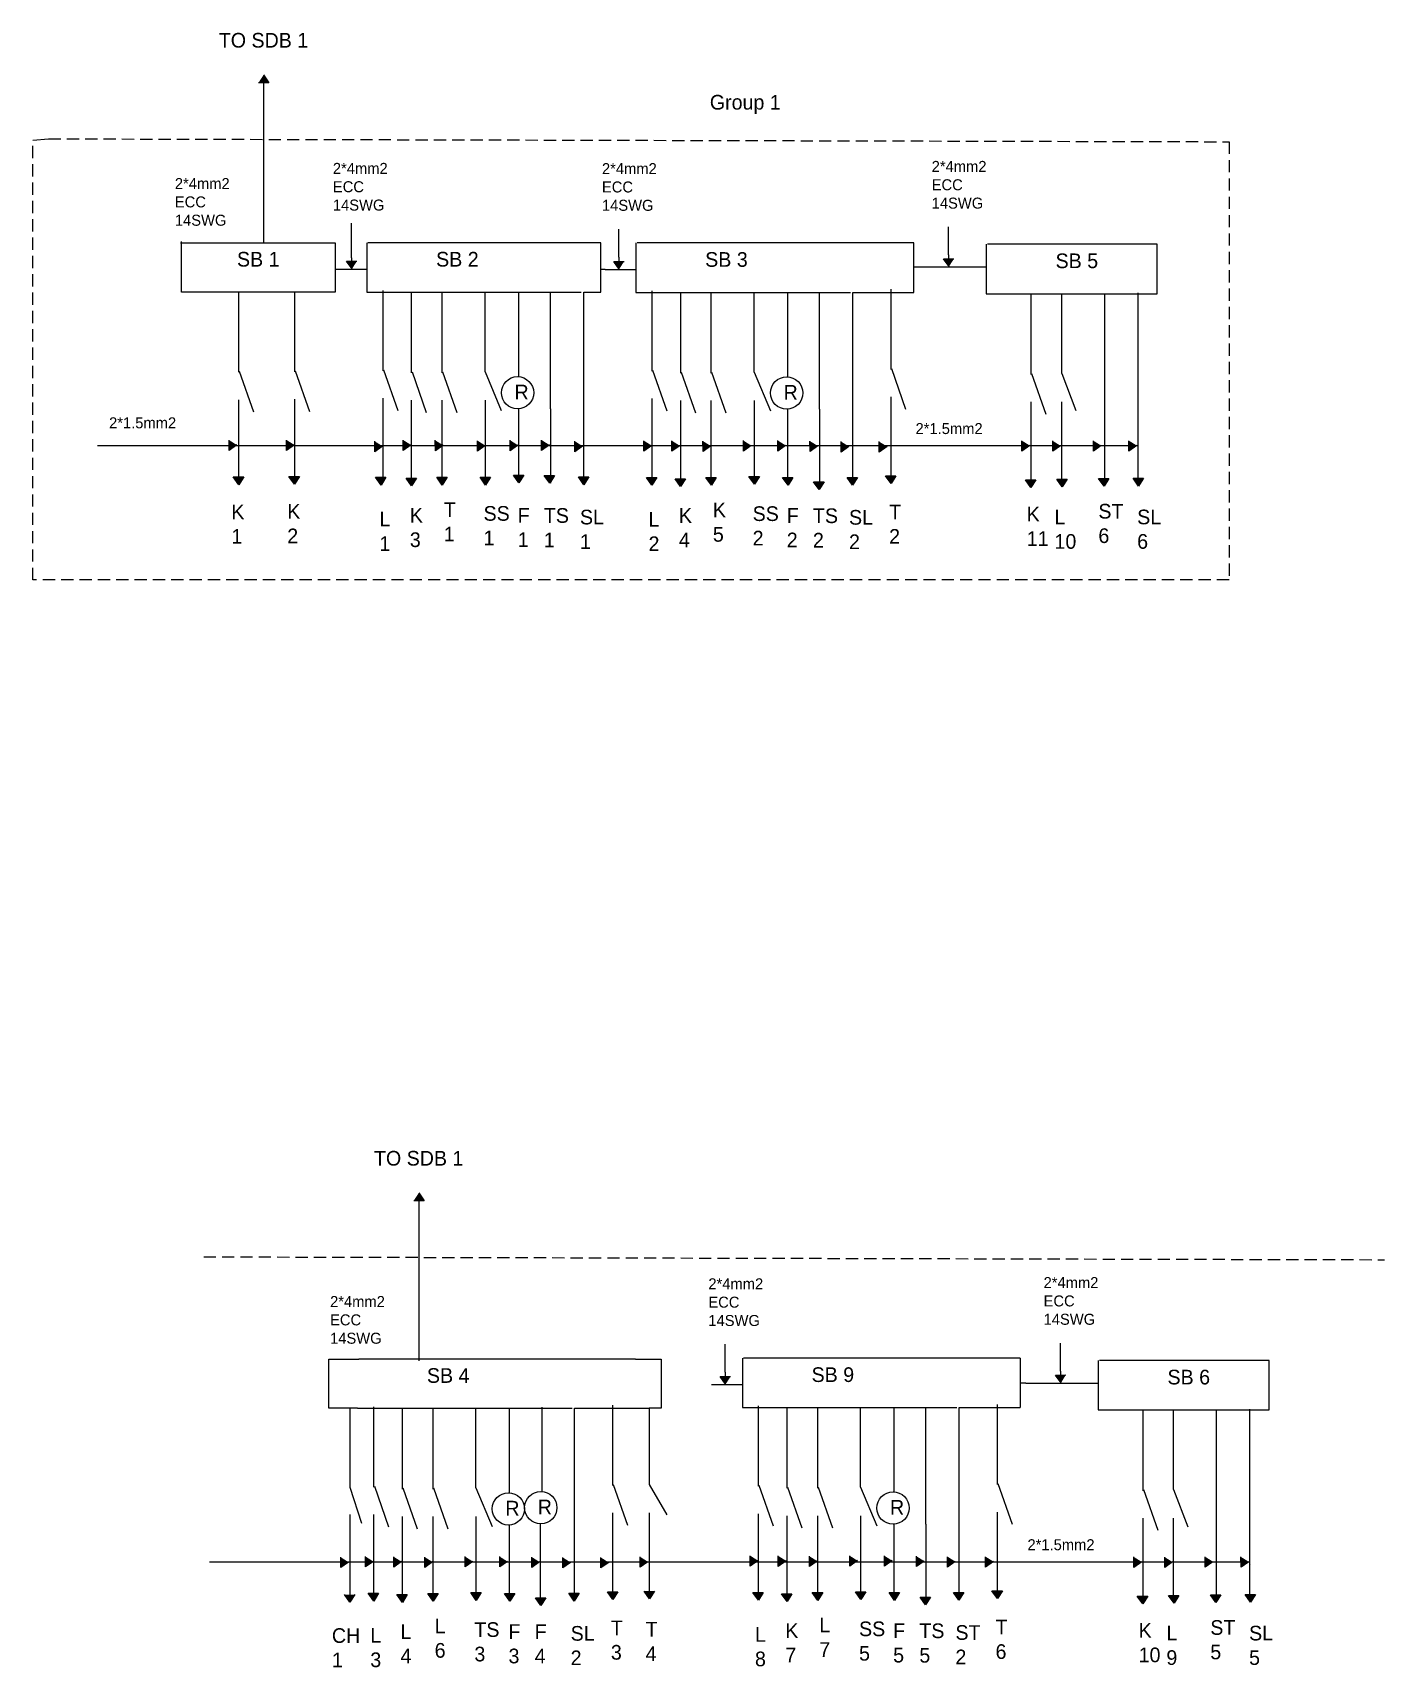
# Model space of a CAD drawing. Header units: inches. Extents: x 16 to 126, y 400 to 533.
import ezdxf

# ---------------------------------------------------------------- set-up
doc = ezdxf.new("R2010")
doc.units = ezdxf.units.IN
doc.header["$MEASUREMENT"] = 0
doc.linetypes.add('ACAD_ISO02W100', pattern=[15, 12, -3])
doc.linetypes.add('DASHEDX2', pattern=[1.5, 1, -0.5])

msp = doc.modelspace()

# ---------------------------------------------------------------- texts
at = {"attachment_point": 1}
for s, insert, char_height, width in [('TO SDB 1', (30.76, 533.48), 1.2, 10.1519), ('Group 1', (70.91, 528.41), 1.2, 10.1519), ('2*4mm2\\PECC\\P14SWG', (40.09, 522.85), 0.9, 31.096), ('2*4mm2\\PECC\\P14SWG', (62.09, 522.83), 0.9, 31.096), ('2*4mm2\\PECC\\P14SWG', (89.05, 523.01), 0.9, 31.096), ('2*4mm2\\PECC\\P14SWG', (27.17, 521.61), 0.9, 31.096), ('SB 1', (32.25, 515.57), 1.2, 5.115), ('SB 2', (48.53, 515.57), 1.2, 5.115), ('SB 3', (70.53, 515.55), 1.2, 5.115), ('SB 5', (99.18, 515.44), 1.2, 5.115), ('R', (54.94, 504.71), 1.2, 9.9919), ('R', (76.94, 504.69), 1.2, 9.9919), ('2*1.5mm2', (21.79, 502.04), 0.9, 8.3748), ('2*1.5mm2', (87.73, 501.57), 0.9, 8.3748), ('K\\P1', (31.79, 494.9), 1.2, 2.3613), ('K\\P2', (36.36, 494.94), 1.2, 2.3613), ('T\\P1', (49.16, 495.09), 1.2, 2.3613), ('SS\\P1', (52.41, 494.78), 1.2, 2.3613), ('K\\P5', (71.16, 495.07), 1.2, 2.3613), ('SS\\P2', (74.41, 494.76), 1.2, 2.3613), ('T\\P2', (85.57, 494.9), 1.2, 2.3613), ('K\\P11', (96.82, 494.72), 1.2, 2.3613), ('ST\\P6', (102.68, 494.96), 1.2, 2.3613), ('L\\P1', (43.9, 494.32), 1.2, 2.3613), ('K\\P3', (46.38, 494.63), 1.2, 2.3613), ('F\\P1', (55.2, 494.63), 1.2, 2.3613), ('TS\\P1', (57.34, 494.61), 1.2, 2.3613), ('SL\\P1', (60.29, 494.48), 1.2, 2.3613), ('L\\P2', (65.9, 494.3), 1.2, 2.3613), ('K\\P4', (68.38, 494.61), 1.2, 2.3613), ('F\\P2', (77.2, 494.61), 1.2, 2.3613), ('TS\\P2', (79.34, 494.59), 1.2, 2.3613), ('SL\\P2', (82.29, 494.46), 1.2, 2.3613), ('L\\P10', (99.09, 494.49), 1.2, 2.3613), ('SL\\P6', (105.85, 494.49), 1.2, 2.3613), ('TO SDB 1', (43.45, 442.04), 1.2, 10.1519), ('2*4mm2\\PECC\\P14SWG', (70.79, 431.62), 0.9, 31.096), ('2*4mm2\\PECC\\P14SWG', (98.2, 431.72), 0.9, 31.096), ('2*4mm2\\PECC\\P14SWG', (39.86, 430.17), 0.9, 31.096), ('SB 4', (47.78, 424.27), 1.2, 5.115), ('SB 9', (79.23, 424.34), 1.2, 5.115), ('SB 6', (108.33, 424.14), 1.2, 5.115), ('R', (54.19, 413.42), 1.2, 9.9919), ('R', (56.84, 413.52), 1.2, 9.9919), ('R', (85.64, 413.49), 1.2, 9.9919), ('2*1.5mm2', (96.88, 410.28), 0.9, 8.3748), ('L\\P6', (48.41, 403.79), 1.2, 2.3613), ('L\\P7', (79.86, 403.86), 1.2, 2.3613), ('CH\\P1', (40.01, 403), 1.2, 2.3613), ('L\\P3', (43.15, 403.02), 1.2, 2.3613), ('L\\P4', (45.62, 403.33), 1.2, 2.3613), ('TS\\P3', (51.66, 403.49), 1.2, 2.3613), ('F\\P3', (54.45, 403.33), 1.2, 2.3613), ('F\\P4', (56.59, 403.32), 1.2, 2.3613), ('SL\\P2', (59.53, 403.18), 1.2, 2.3613), ('T\\P3', (62.82, 403.63), 1.2, 2.3613), ('T\\P4', (65.66, 403.52), 1.2, 2.3613), ('L\\P8', (74.6, 403.09), 1.2, 2.3613), ('K\\P7', (77.08, 403.4), 1.2, 2.3613), ('SS\\P5', (83.11, 403.55), 1.2, 2.3613), ('F\\P5', (85.9, 403.4), 1.2, 2.3613), ('TS\\P5', (88.04, 403.39), 1.2, 2.3613), ('ST\\P2', (90.99, 403.25), 1.2, 2.3613), ('T\\P6', (94.27, 403.69), 1.2, 2.3613), ('K\\P10', (105.97, 403.42), 1.2, 2.3613), ('L\\P9', (108.24, 403.2), 1.2, 2.3613), ('ST\\P5', (111.83, 403.66), 1.2, 2.3613), ('SL\\P5', (115, 403.2), 1.2, 2.3613)]:
    msp.add_mtext(s, dxfattribs=dict(at, insert=insert, char_height=char_height, width=width))

# ---------------------------------------------------------------- hatches: boundary and pattern name
at = {"linetype": 'DASHEDX2'}
h = msp.add_hatch(color=256, dxfattribs=at)
h.set_gradient(color1=(0, 0, 255), one_color=1, tint=1)
h.paths.add_polyline_path([(34.01, 529.41), (34.42, 530.04), (34.86, 529.4)])
h = msp.add_hatch(color=256, dxfattribs=at)
h.set_gradient(color1=(255, 255, 255), one_color=1, tint=1, name='CYLINDER')
h.paths.add_polyline_path([(34.01, 529.41), (34.42, 530.04), (34.86, 529.4)])
h = msp.add_hatch(color=256, dxfattribs=at)
h.set_gradient(color1=(0, 0, 255), one_color=1, tint=1)
h.paths.add_polyline_path([(42.06, 514.82), (41.66, 514.19), (41.21, 514.82)])
h = msp.add_hatch(color=256, dxfattribs=at)
h.set_gradient(color1=(255, 255, 255), one_color=1, tint=1, name='CYLINDER')
h.paths.add_polyline_path([(42.06, 514.82), (41.66, 514.19), (41.21, 514.82)])
h = msp.add_hatch(color=256, dxfattribs=at)
h.set_gradient(color1=(0, 0, 255), one_color=1, tint=1)
h.paths.add_polyline_path([(63.9, 514.79), (63.5, 514.16), (63.05, 514.79)])
h = msp.add_hatch(color=256, dxfattribs=at)
h.set_gradient(color1=(255, 255, 255), one_color=1, tint=1, name='CYLINDER')
h.paths.add_polyline_path([(63.9, 514.79), (63.5, 514.16), (63.05, 514.79)])
h = msp.add_hatch(color=256, dxfattribs=at)
h.set_gradient(color1=(0, 0, 255), one_color=1, tint=1)
h.paths.add_polyline_path([(90.87, 515.01), (90.47, 514.38), (90.02, 515.01)])
h = msp.add_hatch(color=256, dxfattribs=at)
h.set_gradient(color1=(255, 255, 255), one_color=1, tint=1, name='CYLINDER')
h.paths.add_polyline_path([(90.87, 515.01), (90.47, 514.38), (90.02, 515.01)])
h = msp.add_hatch(color=256, dxfattribs=at)
h.set_gradient(color1=(0, 0, 255), one_color=1, tint=1)
h.paths.add_polyline_path([(31.6, 500.18), (32.23, 499.78), (31.6, 499.33)])
h = msp.add_hatch(color=256, dxfattribs=at)
h.set_gradient(color1=(255, 255, 255), one_color=1, tint=1, name='CYLINDER')
h.paths.add_polyline_path([(31.6, 500.18), (32.23, 499.78), (31.6, 499.33)])
h = msp.add_hatch(color=256, dxfattribs=at)
h.set_gradient(color1=(0, 0, 255), one_color=1, tint=1)
h.paths.add_polyline_path([(36.31, 500.18), (36.95, 499.78), (36.31, 499.33)])
h = msp.add_hatch(color=256, dxfattribs=at)
h.set_gradient(color1=(255, 255, 255), one_color=1, tint=1, name='CYLINDER')
h.paths.add_polyline_path([(36.31, 500.18), (36.95, 499.78), (36.31, 499.33)])
h = msp.add_hatch(color=256, dxfattribs=at)
h.set_gradient(color1=(0, 0, 255), one_color=1, tint=1)
h.paths.add_polyline_path([(43.51, 500.08), (44.15, 499.68), (43.52, 499.23)])
h = msp.add_hatch(color=256, dxfattribs=at)
h.set_gradient(color1=(255, 255, 255), one_color=1, tint=1, name='CYLINDER')
h.paths.add_polyline_path([(43.51, 500.08), (44.15, 499.68), (43.52, 499.23)])
h = msp.add_hatch(color=256, dxfattribs=at)
h.set_gradient(color1=(0, 0, 255), one_color=1, tint=1)
h.paths.add_polyline_path([(45.84, 500.18), (46.48, 499.78), (45.85, 499.33)])
h = msp.add_hatch(color=256, dxfattribs=at)
h.set_gradient(color1=(255, 255, 255), one_color=1, tint=1, name='CYLINDER')
h.paths.add_polyline_path([(45.84, 500.18), (46.48, 499.78), (45.85, 499.33)])
h = msp.add_hatch(color=256, dxfattribs=at)
h.set_gradient(color1=(0, 0, 255), one_color=1, tint=1)
h.paths.add_polyline_path([(48.46, 500.16), (49.1, 499.76), (48.47, 499.31)])
h = msp.add_hatch(color=256, dxfattribs=at)
h.set_gradient(color1=(255, 255, 255), one_color=1, tint=1, name='CYLINDER')
h.paths.add_polyline_path([(48.46, 500.16), (49.1, 499.76), (48.47, 499.31)])
h = msp.add_hatch(color=256, dxfattribs=at)
h.set_gradient(color1=(0, 0, 255), one_color=1, tint=1)
h.paths.add_polyline_path([(51.92, 500.13), (52.55, 499.73), (51.92, 499.28)])
h = msp.add_hatch(color=256, dxfattribs=at)
h.set_gradient(color1=(255, 255, 255), one_color=1, tint=1, name='CYLINDER')
h.paths.add_polyline_path([(51.92, 500.13), (52.55, 499.73), (51.92, 499.28)])
h = msp.add_hatch(color=256, dxfattribs=at)
h.set_gradient(color1=(0, 0, 255), one_color=1, tint=1)
h.paths.add_polyline_path([(54.59, 500.16), (55.22, 499.76), (54.59, 499.31)])
h = msp.add_hatch(color=256, dxfattribs=at)
h.set_gradient(color1=(255, 255, 255), one_color=1, tint=1, name='CYLINDER')
h.paths.add_polyline_path([(54.59, 500.16), (55.22, 499.76), (54.59, 499.31)])
h = msp.add_hatch(color=256, dxfattribs=at)
h.set_gradient(color1=(0, 0, 255), one_color=1, tint=1)
h.paths.add_polyline_path([(57.16, 500.18), (57.79, 499.78), (57.16, 499.33)])
h = msp.add_hatch(color=256, dxfattribs=at)
h.set_gradient(color1=(255, 255, 255), one_color=1, tint=1, name='CYLINDER')
h.paths.add_polyline_path([(57.16, 500.18), (57.79, 499.78), (57.16, 499.33)])
h = msp.add_hatch(color=256, dxfattribs=at)
h.set_gradient(color1=(0, 0, 255), one_color=1, tint=1)
h.paths.add_polyline_path([(59.88, 500.08), (60.51, 499.68), (59.88, 499.23)])
h = msp.add_hatch(color=256, dxfattribs=at)
h.set_gradient(color1=(255, 255, 255), one_color=1, tint=1, name='CYLINDER')
h.paths.add_polyline_path([(59.88, 500.08), (60.51, 499.68), (59.88, 499.23)])
h = msp.add_hatch(color=256, dxfattribs=at)
h.set_gradient(color1=(0, 0, 255), one_color=1, tint=1)
h.paths.add_polyline_path([(65.52, 500.13), (66.16, 499.73), (65.52, 499.28)])
h = msp.add_hatch(color=256, dxfattribs=at)
h.set_gradient(color1=(255, 255, 255), one_color=1, tint=1, name='CYLINDER')
h.paths.add_polyline_path([(65.52, 500.13), (66.16, 499.73), (65.52, 499.28)])
h = msp.add_hatch(color=256, dxfattribs=at)
h.set_gradient(color1=(0, 0, 255), one_color=1, tint=1)
h.paths.add_polyline_path([(67.81, 500.12), (68.45, 499.72), (67.81, 499.27)])
h = msp.add_hatch(color=256, dxfattribs=at)
h.set_gradient(color1=(255, 255, 255), one_color=1, tint=1, name='CYLINDER')
h.paths.add_polyline_path([(67.81, 500.12), (68.45, 499.72), (67.81, 499.27)])
h = msp.add_hatch(color=256, dxfattribs=at)
h.set_gradient(color1=(0, 0, 255), one_color=1, tint=1)
h.paths.add_polyline_path([(70.35, 500.09), (70.99, 499.7), (70.36, 499.24)])
h = msp.add_hatch(color=256, dxfattribs=at)
h.set_gradient(color1=(255, 255, 255), one_color=1, tint=1, name='CYLINDER')
h.paths.add_polyline_path([(70.35, 500.09), (70.99, 499.7), (70.36, 499.24)])
h = msp.add_hatch(color=256, dxfattribs=at)
h.set_gradient(color1=(0, 0, 255), one_color=1, tint=1)
h.paths.add_polyline_path([(73.65, 500.14), (74.28, 499.74), (73.65, 499.28)])
h = msp.add_hatch(color=256, dxfattribs=at)
h.set_gradient(color1=(255, 255, 255), one_color=1, tint=1, name='CYLINDER')
h.paths.add_polyline_path([(73.65, 500.14), (74.28, 499.74), (73.65, 499.28)])
h = msp.add_hatch(color=256, dxfattribs=at)
h.set_gradient(color1=(0, 0, 255), one_color=1, tint=1)
h.paths.add_polyline_path([(76.48, 500.14), (77.11, 499.74), (76.48, 499.28)])
h = msp.add_hatch(color=256, dxfattribs=at)
h.set_gradient(color1=(255, 255, 255), one_color=1, tint=1, name='CYLINDER')
h.paths.add_polyline_path([(76.48, 500.14), (77.11, 499.74), (76.48, 499.28)])
h = msp.add_hatch(color=256, dxfattribs=at)
h.set_gradient(color1=(0, 0, 255), one_color=1, tint=1)
h.paths.add_polyline_path([(79.1, 500.09), (79.74, 499.7), (79.11, 499.24)])
h = msp.add_hatch(color=256, dxfattribs=at)
h.set_gradient(color1=(255, 255, 255), one_color=1, tint=1, name='CYLINDER')
h.paths.add_polyline_path([(79.1, 500.09), (79.74, 499.7), (79.11, 499.24)])
h = msp.add_hatch(color=256, dxfattribs=at)
h.set_gradient(color1=(0, 0, 255), one_color=1, tint=1)
h.paths.add_polyline_path([(81.65, 500.05), (82.28, 499.66), (81.65, 499.2)])
h = msp.add_hatch(color=256, dxfattribs=at)
h.set_gradient(color1=(255, 255, 255), one_color=1, tint=1, name='CYLINDER')
h.paths.add_polyline_path([(81.65, 500.05), (82.28, 499.66), (81.65, 499.2)])
h = msp.add_hatch(color=256, dxfattribs=at)
h.set_gradient(color1=(0, 0, 255), one_color=1, tint=1)
h.paths.add_polyline_path([(84.76, 500.05), (85.4, 499.66), (84.76, 499.2)])
h = msp.add_hatch(color=256, dxfattribs=at)
h.set_gradient(color1=(255, 255, 255), one_color=1, tint=1, name='CYLINDER')
h.paths.add_polyline_path([(84.76, 500.05), (85.4, 499.66), (84.76, 499.2)])
h = msp.add_hatch(color=256, dxfattribs=at)
h.set_gradient(color1=(0, 0, 255), one_color=1, tint=1)
h.paths.add_polyline_path([(96.43, 500.13), (97.07, 499.73), (96.43, 499.28)])
h = msp.add_hatch(color=256, dxfattribs=at)
h.set_gradient(color1=(255, 255, 255), one_color=1, tint=1, name='CYLINDER')
h.paths.add_polyline_path([(96.43, 500.13), (97.07, 499.73), (96.43, 499.28)])
h = msp.add_hatch(color=256, dxfattribs=at)
h.set_gradient(color1=(0, 0, 255), one_color=1, tint=1)
h.paths.add_polyline_path([(98.95, 500.11), (99.58, 499.72), (98.95, 499.26)])
h = msp.add_hatch(color=256, dxfattribs=at)
h.set_gradient(color1=(255, 255, 255), one_color=1, tint=1, name='CYLINDER')
h.paths.add_polyline_path([(98.95, 500.11), (99.58, 499.72), (98.95, 499.26)])
h = msp.add_hatch(color=256, dxfattribs=at)
h.set_gradient(color1=(0, 0, 255), one_color=1, tint=1)
h.paths.add_polyline_path([(102.27, 500.13), (102.9, 499.73), (102.27, 499.28)])
h = msp.add_hatch(color=256, dxfattribs=at)
h.set_gradient(color1=(255, 255, 255), one_color=1, tint=1, name='CYLINDER')
h.paths.add_polyline_path([(102.27, 500.13), (102.9, 499.73), (102.27, 499.28)])
h = msp.add_hatch(color=256, dxfattribs=at)
h.set_gradient(color1=(0, 0, 255), one_color=1, tint=1)
h.paths.add_polyline_path([(105.18, 500.13), (105.82, 499.73), (105.18, 499.28)])
h = msp.add_hatch(color=256, dxfattribs=at)
h.set_gradient(color1=(255, 255, 255), one_color=1, tint=1, name='CYLINDER')
h.paths.add_polyline_path([(105.18, 500.13), (105.82, 499.73), (105.18, 499.28)])
h = msp.add_hatch(color=256, dxfattribs=at)
h.set_gradient(color1=(0, 0, 255), one_color=1, tint=1)
h.paths.add_polyline_path([(32.8, 497.16), (32.4, 496.52), (31.95, 497.16)])
h = msp.add_hatch(color=256, dxfattribs=at)
h.set_gradient(color1=(255, 255, 255), one_color=1, tint=1, name='CYLINDER')
h.paths.add_polyline_path([(32.8, 497.16), (32.4, 496.52), (31.95, 497.16)])
h = msp.add_hatch(color=256, dxfattribs=at)
h.set_gradient(color1=(0, 0, 255), one_color=1, tint=1)
h.paths.add_polyline_path([(37.35, 497.19), (36.95, 496.56), (36.5, 497.19)])
h = msp.add_hatch(color=256, dxfattribs=at)
h.set_gradient(color1=(255, 255, 255), one_color=1, tint=1, name='CYLINDER')
h.paths.add_polyline_path([(37.35, 497.19), (36.95, 496.56), (36.5, 497.19)])
h = msp.add_hatch(color=256, dxfattribs=at)
h.set_gradient(color1=(0, 0, 255), one_color=1, tint=1)
h.paths.add_polyline_path([(44.43, 497.14), (44.03, 496.5), (43.58, 497.14)])
h = msp.add_hatch(color=256, dxfattribs=at)
h.set_gradient(color1=(255, 255, 255), one_color=1, tint=1, name='CYLINDER')
h.paths.add_polyline_path([(44.43, 497.14), (44.03, 496.5), (43.58, 497.14)])
h = msp.add_hatch(color=256, dxfattribs=at)
h.set_gradient(color1=(0, 0, 255), one_color=1, tint=1)
h.paths.add_polyline_path([(46.92, 497.07), (46.52, 496.44), (46.07, 497.07)])
h = msp.add_hatch(color=256, dxfattribs=at)
h.set_gradient(color1=(255, 255, 255), one_color=1, tint=1, name='CYLINDER')
h.paths.add_polyline_path([(46.92, 497.07), (46.52, 496.44), (46.07, 497.07)])
h = msp.add_hatch(color=256, dxfattribs=at)
h.set_gradient(color1=(0, 0, 255), one_color=1, tint=1)
h.paths.add_polyline_path([(49.43, 497.14), (49.03, 496.5), (48.58, 497.14)])
h = msp.add_hatch(color=256, dxfattribs=at)
h.set_gradient(color1=(255, 255, 255), one_color=1, tint=1, name='CYLINDER')
h.paths.add_polyline_path([(49.43, 497.14), (49.03, 496.5), (48.58, 497.14)])
h = msp.add_hatch(color=256, dxfattribs=at)
h.set_gradient(color1=(0, 0, 255), one_color=1, tint=1)
h.paths.add_polyline_path([(52.97, 497.14), (52.57, 496.5), (52.12, 497.14)])
h = msp.add_hatch(color=256, dxfattribs=at)
h.set_gradient(color1=(255, 255, 255), one_color=1, tint=1, name='CYLINDER')
h.paths.add_polyline_path([(52.97, 497.14), (52.57, 496.5), (52.12, 497.14)])
h = msp.add_hatch(color=256, dxfattribs=at)
h.set_gradient(color1=(0, 0, 255), one_color=1, tint=1)
h.paths.add_polyline_path([(55.7, 497.32), (55.3, 496.69), (54.85, 497.32)])
h = msp.add_hatch(color=256, dxfattribs=at)
h.set_gradient(color1=(255, 255, 255), one_color=1, tint=1, name='CYLINDER')
h.paths.add_polyline_path([(55.7, 497.32), (55.3, 496.69), (54.85, 497.32)])
h = msp.add_hatch(color=256, dxfattribs=at)
h.set_gradient(color1=(0, 0, 255), one_color=1, tint=1)
h.paths.add_polyline_path([(58.22, 497.28), (57.82, 496.65), (57.37, 497.28)])
h = msp.add_hatch(color=256, dxfattribs=at)
h.set_gradient(color1=(255, 255, 255), one_color=1, tint=1, name='CYLINDER')
h.paths.add_polyline_path([(58.22, 497.28), (57.82, 496.65), (57.37, 497.28)])
h = msp.add_hatch(color=256, dxfattribs=at)
h.set_gradient(color1=(0, 0, 255), one_color=1, tint=1)
h.paths.add_polyline_path([(61.01, 497.17), (60.61, 496.53), (60.16, 497.17)])
h = msp.add_hatch(color=256, dxfattribs=at)
h.set_gradient(color1=(255, 255, 255), one_color=1, tint=1, name='CYLINDER')
h.paths.add_polyline_path([(61.01, 497.17), (60.61, 496.53), (60.16, 497.17)])
h = msp.add_hatch(color=256, dxfattribs=at)
h.set_gradient(color1=(0, 0, 255), one_color=1, tint=1)
h.paths.add_polyline_path([(66.58, 497.13), (66.18, 496.5), (65.73, 497.13)])
h = msp.add_hatch(color=256, dxfattribs=at)
h.set_gradient(color1=(255, 255, 255), one_color=1, tint=1, name='CYLINDER')
h.paths.add_polyline_path([(66.58, 497.13), (66.18, 496.5), (65.73, 497.13)])
h = msp.add_hatch(color=256, dxfattribs=at)
h.set_gradient(color1=(0, 0, 255), one_color=1, tint=1)
h.paths.add_polyline_path([(68.93, 497.02), (68.52, 496.39), (68.08, 497.02)])
h = msp.add_hatch(color=256, dxfattribs=at)
h.set_gradient(color1=(255, 255, 255), one_color=1, tint=1, name='CYLINDER')
h.paths.add_polyline_path([(68.93, 497.02), (68.52, 496.39), (68.08, 497.02)])
h = msp.add_hatch(color=256, dxfattribs=at)
h.set_gradient(color1=(0, 0, 255), one_color=1, tint=1)
h.paths.add_polyline_path([(71.44, 497.12), (71.04, 496.48), (70.59, 497.12)])
h = msp.add_hatch(color=256, dxfattribs=at)
h.set_gradient(color1=(255, 255, 255), one_color=1, tint=1, name='CYLINDER')
h.paths.add_polyline_path([(71.44, 497.12), (71.04, 496.48), (70.59, 497.12)])
h = msp.add_hatch(color=256, dxfattribs=at)
h.set_gradient(color1=(0, 0, 255), one_color=1, tint=1)
h.paths.add_polyline_path([(74.96, 497.19), (74.56, 496.56), (74.11, 497.19)])
h = msp.add_hatch(color=256, dxfattribs=at)
h.set_gradient(color1=(255, 255, 255), one_color=1, tint=1, name='CYLINDER')
h.paths.add_polyline_path([(74.96, 497.19), (74.56, 496.56), (74.11, 497.19)])
h = msp.add_hatch(color=256, dxfattribs=at)
h.set_gradient(color1=(0, 0, 255), one_color=1, tint=1)
h.paths.add_polyline_path([(77.71, 497.12), (77.31, 496.48), (76.86, 497.12)])
h = msp.add_hatch(color=256, dxfattribs=at)
h.set_gradient(color1=(255, 255, 255), one_color=1, tint=1, name='CYLINDER')
h.paths.add_polyline_path([(77.71, 497.12), (77.31, 496.48), (76.86, 497.12)])
h = msp.add_hatch(color=256, dxfattribs=at)
h.set_gradient(color1=(0, 0, 255), one_color=1, tint=1)
h.paths.add_polyline_path([(80.25, 496.76), (79.85, 496.13), (79.4, 496.76)])
h = msp.add_hatch(color=256, dxfattribs=at)
h.set_gradient(color1=(255, 255, 255), one_color=1, tint=1, name='CYLINDER')
h.paths.add_polyline_path([(80.25, 496.76), (79.85, 496.13), (79.4, 496.76)])
h = msp.add_hatch(color=256, dxfattribs=at)
h.set_gradient(color1=(0, 0, 255), one_color=1, tint=1)
h.paths.add_polyline_path([(82.98, 497.13), (82.58, 496.5), (82.13, 497.13)])
h = msp.add_hatch(color=256, dxfattribs=at)
h.set_gradient(color1=(255, 255, 255), one_color=1, tint=1, name='CYLINDER')
h.paths.add_polyline_path([(82.98, 497.13), (82.58, 496.5), (82.13, 497.13)])
h = msp.add_hatch(color=256, dxfattribs=at)
h.set_gradient(color1=(0, 0, 255), one_color=1, tint=1)
h.paths.add_polyline_path([(86.13, 497.25), (85.73, 496.62), (85.28, 497.25)])
h = msp.add_hatch(color=256, dxfattribs=at)
h.set_gradient(color1=(255, 255, 255), one_color=1, tint=1, name='CYLINDER')
h.paths.add_polyline_path([(86.13, 497.25), (85.73, 496.62), (85.28, 497.25)])
h = msp.add_hatch(color=256, dxfattribs=at)
h.set_gradient(color1=(0, 0, 255), one_color=1, tint=1)
h.paths.add_polyline_path([(97.56, 496.93), (97.16, 496.29), (96.71, 496.93)])
h = msp.add_hatch(color=256, dxfattribs=at)
h.set_gradient(color1=(255, 255, 255), one_color=1, tint=1, name='CYLINDER')
h.paths.add_polyline_path([(97.56, 496.93), (97.16, 496.29), (96.71, 496.93)])
h = msp.add_hatch(color=256, dxfattribs=at)
h.set_gradient(color1=(0, 0, 255), one_color=1, tint=1)
h.paths.add_polyline_path([(100.12, 496.98), (99.72, 496.35), (99.27, 496.98)])
h = msp.add_hatch(color=256, dxfattribs=at)
h.set_gradient(color1=(255, 255, 255), one_color=1, tint=1, name='CYLINDER')
h.paths.add_polyline_path([(100.12, 496.98), (99.72, 496.35), (99.27, 496.98)])
h = msp.add_hatch(color=256, dxfattribs=at)
h.set_gradient(color1=(0, 0, 255), one_color=1, tint=1)
h.paths.add_polyline_path([(103.54, 497.03), (103.14, 496.4), (102.69, 497.03)])
h = msp.add_hatch(color=256, dxfattribs=at)
h.set_gradient(color1=(255, 255, 255), one_color=1, tint=1, name='CYLINDER')
h.paths.add_polyline_path([(103.54, 497.03), (103.14, 496.4), (102.69, 497.03)])
h = msp.add_hatch(color=256, dxfattribs=at)
h.set_gradient(color1=(0, 0, 255), one_color=1, tint=1)
h.paths.add_polyline_path([(106.37, 497.05), (105.97, 496.42), (105.52, 497.05)])
h = msp.add_hatch(color=256, dxfattribs=at)
h.set_gradient(color1=(255, 255, 255), one_color=1, tint=1, name='CYLINDER')
h.paths.add_polyline_path([(106.37, 497.05), (105.97, 496.42), (105.52, 497.05)])
h = msp.add_hatch(color=256, dxfattribs=at)
h.set_gradient(color1=(0, 0, 255), one_color=1, tint=1)
h.paths.add_polyline_path([(46.7, 437.97), (47.11, 438.6), (47.55, 437.96)])
h = msp.add_hatch(color=256, dxfattribs=at)
h.set_gradient(color1=(255, 255, 255), one_color=1, tint=1, name='CYLINDER')
h.paths.add_polyline_path([(46.7, 437.97), (47.11, 438.6), (47.55, 437.96)])
h = msp.add_hatch(color=256, dxfattribs=at)
h.set_gradient(color1=(0, 0, 255), one_color=1, tint=1)
h.paths.add_polyline_path([(72.6, 423.58), (72.2, 422.95), (71.75, 423.58)])
h = msp.add_hatch(color=256, dxfattribs=at)
h.set_gradient(color1=(255, 255, 255), one_color=1, tint=1, name='CYLINDER')
h.paths.add_polyline_path([(72.6, 423.58), (72.2, 422.95), (71.75, 423.58)])
h = msp.add_hatch(color=256, dxfattribs=at)
h.set_gradient(color1=(0, 0, 255), one_color=1, tint=1)
h.paths.add_polyline_path([(100.02, 423.72), (99.63, 423.08), (99.17, 423.71)])
h = msp.add_hatch(color=256, dxfattribs=at)
h.set_gradient(color1=(255, 255, 255), one_color=1, tint=1, name='CYLINDER')
h.paths.add_polyline_path([(100.02, 423.72), (99.63, 423.08), (99.17, 423.71)])
h = msp.add_hatch(color=256, dxfattribs=at)
h.set_gradient(color1=(0, 0, 255), one_color=1, tint=1)
h.paths.add_polyline_path([(40.73, 408.81), (41.36, 408.41), (40.73, 407.96)])
h = msp.add_hatch(color=256, dxfattribs=at)
h.set_gradient(color1=(255, 255, 255), one_color=1, tint=1, name='CYLINDER')
h.paths.add_polyline_path([(40.73, 408.81), (41.36, 408.41), (40.73, 407.96)])
h = msp.add_hatch(color=256, dxfattribs=at)
h.set_gradient(color1=(0, 0, 255), one_color=1, tint=1)
h.paths.add_polyline_path([(42.77, 408.86), (43.4, 408.46), (42.77, 408.01)])
h = msp.add_hatch(color=256, dxfattribs=at)
h.set_gradient(color1=(255, 255, 255), one_color=1, tint=1, name='CYLINDER')
h.paths.add_polyline_path([(42.77, 408.86), (43.4, 408.46), (42.77, 408.01)])
h = msp.add_hatch(color=256, dxfattribs=at)
h.set_gradient(color1=(0, 0, 255), one_color=1, tint=1)
h.paths.add_polyline_path([(45.06, 408.85), (45.69, 408.45), (45.06, 408)])
h = msp.add_hatch(color=256, dxfattribs=at)
h.set_gradient(color1=(255, 255, 255), one_color=1, tint=1, name='CYLINDER')
h.paths.add_polyline_path([(45.06, 408.85), (45.69, 408.45), (45.06, 408)])
h = msp.add_hatch(color=256, dxfattribs=at)
h.set_gradient(color1=(0, 0, 255), one_color=1, tint=1)
h.paths.add_polyline_path([(47.6, 408.82), (48.24, 408.42), (47.61, 407.97)])
h = msp.add_hatch(color=256, dxfattribs=at)
h.set_gradient(color1=(255, 255, 255), one_color=1, tint=1, name='CYLINDER')
h.paths.add_polyline_path([(47.6, 408.82), (48.24, 408.42), (47.61, 407.97)])
h = msp.add_hatch(color=256, dxfattribs=at)
h.set_gradient(color1=(0, 0, 255), one_color=1, tint=1)
h.paths.add_polyline_path([(50.9, 408.86), (51.53, 408.46), (50.9, 408.01)])
h = msp.add_hatch(color=256, dxfattribs=at)
h.set_gradient(color1=(255, 255, 255), one_color=1, tint=1, name='CYLINDER')
h.paths.add_polyline_path([(50.9, 408.86), (51.53, 408.46), (50.9, 408.01)])
h = msp.add_hatch(color=256, dxfattribs=at)
h.set_gradient(color1=(0, 0, 255), one_color=1, tint=1)
h.paths.add_polyline_path([(53.73, 408.86), (54.36, 408.46), (53.73, 408.01)])
h = msp.add_hatch(color=256, dxfattribs=at)
h.set_gradient(color1=(255, 255, 255), one_color=1, tint=1, name='CYLINDER')
h.paths.add_polyline_path([(53.73, 408.86), (54.36, 408.46), (53.73, 408.01)])
h = msp.add_hatch(color=256, dxfattribs=at)
h.set_gradient(color1=(0, 0, 255), one_color=1, tint=1)
h.paths.add_polyline_path([(56.35, 408.82), (56.99, 408.42), (56.36, 407.97)])
h = msp.add_hatch(color=256, dxfattribs=at)
h.set_gradient(color1=(255, 255, 255), one_color=1, tint=1, name='CYLINDER')
h.paths.add_polyline_path([(56.35, 408.82), (56.99, 408.42), (56.36, 407.97)])
h = msp.add_hatch(color=256, dxfattribs=at)
h.set_gradient(color1=(0, 0, 255), one_color=1, tint=1)
h.paths.add_polyline_path([(58.9, 408.78), (59.53, 408.38), (58.9, 407.93)])
h = msp.add_hatch(color=256, dxfattribs=at)
h.set_gradient(color1=(255, 255, 255), one_color=1, tint=1, name='CYLINDER')
h.paths.add_polyline_path([(58.9, 408.78), (59.53, 408.38), (58.9, 407.93)])
h = msp.add_hatch(color=256, dxfattribs=at)
h.set_gradient(color1=(0, 0, 255), one_color=1, tint=1)
h.paths.add_polyline_path([(62.01, 408.78), (62.64, 408.38), (62.01, 407.93)])
h = msp.add_hatch(color=256, dxfattribs=at)
h.set_gradient(color1=(255, 255, 255), one_color=1, tint=1, name='CYLINDER')
h.paths.add_polyline_path([(62.01, 408.78), (62.64, 408.38), (62.01, 407.93)])
h = msp.add_hatch(color=256, dxfattribs=at)
h.set_gradient(color1=(0, 0, 255), one_color=1, tint=1)
h.paths.add_polyline_path([(65.21, 408.84), (65.84, 408.44), (65.21, 407.99)])
h = msp.add_hatch(color=256, dxfattribs=at)
h.set_gradient(color1=(255, 255, 255), one_color=1, tint=1, name='CYLINDER')
h.paths.add_polyline_path([(65.21, 408.84), (65.84, 408.44), (65.21, 407.99)])
h = msp.add_hatch(color=256, dxfattribs=at)
h.set_gradient(color1=(0, 0, 255), one_color=1, tint=1)
h.paths.add_polyline_path([(74.22, 408.93), (74.85, 408.53), (74.22, 408.08)])
h = msp.add_hatch(color=256, dxfattribs=at)
h.set_gradient(color1=(255, 255, 255), one_color=1, tint=1, name='CYLINDER')
h.paths.add_polyline_path([(74.22, 408.93), (74.85, 408.53), (74.22, 408.08)])
h = msp.add_hatch(color=256, dxfattribs=at)
h.set_gradient(color1=(0, 0, 255), one_color=1, tint=1)
h.paths.add_polyline_path([(76.51, 408.91), (77.14, 408.52), (76.51, 408.06)])
h = msp.add_hatch(color=256, dxfattribs=at)
h.set_gradient(color1=(255, 255, 255), one_color=1, tint=1, name='CYLINDER')
h.paths.add_polyline_path([(76.51, 408.91), (77.14, 408.52), (76.51, 408.06)])
h = msp.add_hatch(color=256, dxfattribs=at)
h.set_gradient(color1=(0, 0, 255), one_color=1, tint=1)
h.paths.add_polyline_path([(79.05, 408.89), (79.69, 408.49), (79.06, 408.04)])
h = msp.add_hatch(color=256, dxfattribs=at)
h.set_gradient(color1=(255, 255, 255), one_color=1, tint=1, name='CYLINDER')
h.paths.add_polyline_path([(79.05, 408.89), (79.69, 408.49), (79.06, 408.04)])
h = msp.add_hatch(color=256, dxfattribs=at)
h.set_gradient(color1=(0, 0, 255), one_color=1, tint=1)
h.paths.add_polyline_path([(82.35, 408.93), (82.98, 408.53), (82.35, 408.08)])
h = msp.add_hatch(color=256, dxfattribs=at)
h.set_gradient(color1=(255, 255, 255), one_color=1, tint=1, name='CYLINDER')
h.paths.add_polyline_path([(82.35, 408.93), (82.98, 408.53), (82.35, 408.08)])
h = msp.add_hatch(color=256, dxfattribs=at)
h.set_gradient(color1=(0, 0, 255), one_color=1, tint=1)
h.paths.add_polyline_path([(85.18, 408.93), (85.81, 408.53), (85.18, 408.08)])
h = msp.add_hatch(color=256, dxfattribs=at)
h.set_gradient(color1=(255, 255, 255), one_color=1, tint=1, name='CYLINDER')
h.paths.add_polyline_path([(85.18, 408.93), (85.81, 408.53), (85.18, 408.08)])
h = msp.add_hatch(color=256, dxfattribs=at)
h.set_gradient(color1=(0, 0, 255), one_color=1, tint=1)
h.paths.add_polyline_path([(87.8, 408.89), (88.44, 408.49), (87.81, 408.04)])
h = msp.add_hatch(color=256, dxfattribs=at)
h.set_gradient(color1=(255, 255, 255), one_color=1, tint=1, name='CYLINDER')
h.paths.add_polyline_path([(87.8, 408.89), (88.44, 408.49), (87.81, 408.04)])
h = msp.add_hatch(color=256, dxfattribs=at)
h.set_gradient(color1=(0, 0, 255), one_color=1, tint=1)
h.paths.add_polyline_path([(90.35, 408.85), (90.98, 408.45), (90.35, 408)])
h = msp.add_hatch(color=256, dxfattribs=at)
h.set_gradient(color1=(255, 255, 255), one_color=1, tint=1, name='CYLINDER')
h.paths.add_polyline_path([(90.35, 408.85), (90.98, 408.45), (90.35, 408)])
h = msp.add_hatch(color=256, dxfattribs=at)
h.set_gradient(color1=(0, 0, 255), one_color=1, tint=1)
h.paths.add_polyline_path([(93.46, 408.85), (94.1, 408.45), (93.46, 408)])
h = msp.add_hatch(color=256, dxfattribs=at)
h.set_gradient(color1=(255, 255, 255), one_color=1, tint=1, name='CYLINDER')
h.paths.add_polyline_path([(93.46, 408.85), (94.1, 408.45), (93.46, 408)])
h = msp.add_hatch(color=256, dxfattribs=at)
h.set_gradient(color1=(0, 0, 255), one_color=1, tint=1)
h.paths.add_polyline_path([(105.58, 408.83), (106.22, 408.43), (105.58, 407.98)])
h = msp.add_hatch(color=256, dxfattribs=at)
h.set_gradient(color1=(255, 255, 255), one_color=1, tint=1, name='CYLINDER')
h.paths.add_polyline_path([(105.58, 408.83), (106.22, 408.43), (105.58, 407.98)])
h = msp.add_hatch(color=256, dxfattribs=at)
h.set_gradient(color1=(0, 0, 255), one_color=1, tint=1)
h.paths.add_polyline_path([(108.1, 408.82), (108.73, 408.42), (108.1, 407.97)])
h = msp.add_hatch(color=256, dxfattribs=at)
h.set_gradient(color1=(255, 255, 255), one_color=1, tint=1, name='CYLINDER')
h.paths.add_polyline_path([(108.1, 408.82), (108.73, 408.42), (108.1, 407.97)])
h = msp.add_hatch(color=256, dxfattribs=at)
h.set_gradient(color1=(0, 0, 255), one_color=1, tint=1)
h.paths.add_polyline_path([(111.42, 408.84), (112.05, 408.44), (111.42, 407.99)])
h = msp.add_hatch(color=256, dxfattribs=at)
h.set_gradient(color1=(255, 255, 255), one_color=1, tint=1, name='CYLINDER')
h.paths.add_polyline_path([(111.42, 408.84), (112.05, 408.44), (111.42, 407.99)])
h = msp.add_hatch(color=256, dxfattribs=at)
h.set_gradient(color1=(0, 0, 255), one_color=1, tint=1)
h.paths.add_polyline_path([(114.33, 408.84), (114.97, 408.44), (114.34, 407.99)])
h = msp.add_hatch(color=256, dxfattribs=at)
h.set_gradient(color1=(255, 255, 255), one_color=1, tint=1, name='CYLINDER')
h.paths.add_polyline_path([(114.33, 408.84), (114.97, 408.44), (114.34, 407.99)])
h = msp.add_hatch(color=256, dxfattribs=at)
h.set_gradient(color1=(0, 0, 255), one_color=1, tint=1)
h.paths.add_polyline_path([(41.89, 405.75), (41.48, 405.12), (41.03, 405.75)])
h = msp.add_hatch(color=256, dxfattribs=at)
h.set_gradient(color1=(255, 255, 255), one_color=1, tint=1, name='CYLINDER')
h.paths.add_polyline_path([(41.89, 405.75), (41.48, 405.12), (41.03, 405.75)])
h = msp.add_hatch(color=256, dxfattribs=at)
h.set_gradient(color1=(0, 0, 255), one_color=1, tint=1)
h.paths.add_polyline_path([(43.83, 405.86), (43.43, 405.22), (42.98, 405.86)])
h = msp.add_hatch(color=256, dxfattribs=at)
h.set_gradient(color1=(255, 255, 255), one_color=1, tint=1, name='CYLINDER')
h.paths.add_polyline_path([(43.83, 405.86), (43.43, 405.22), (42.98, 405.86)])
h = msp.add_hatch(color=256, dxfattribs=at)
h.set_gradient(color1=(0, 0, 255), one_color=1, tint=1)
h.paths.add_polyline_path([(46.17, 405.75), (45.77, 405.11), (45.32, 405.75)])
h = msp.add_hatch(color=256, dxfattribs=at)
h.set_gradient(color1=(255, 255, 255), one_color=1, tint=1, name='CYLINDER')
h.paths.add_polyline_path([(46.17, 405.75), (45.77, 405.11), (45.32, 405.75)])
h = msp.add_hatch(color=256, dxfattribs=at)
h.set_gradient(color1=(0, 0, 255), one_color=1, tint=1)
h.paths.add_polyline_path([(48.69, 405.84), (48.29, 405.21), (47.84, 405.84)])
h = msp.add_hatch(color=256, dxfattribs=at)
h.set_gradient(color1=(255, 255, 255), one_color=1, tint=1, name='CYLINDER')
h.paths.add_polyline_path([(48.69, 405.84), (48.29, 405.21), (47.84, 405.84)])
h = msp.add_hatch(color=256, dxfattribs=at)
h.set_gradient(color1=(0, 0, 255), one_color=1, tint=1)
h.paths.add_polyline_path([(52.21, 405.91), (51.81, 405.28), (51.36, 405.91)])
h = msp.add_hatch(color=256, dxfattribs=at)
h.set_gradient(color1=(255, 255, 255), one_color=1, tint=1, name='CYLINDER')
h.paths.add_polyline_path([(52.21, 405.91), (51.81, 405.28), (51.36, 405.91)])
h = msp.add_hatch(color=256, dxfattribs=at)
h.set_gradient(color1=(0, 0, 255), one_color=1, tint=1)
h.paths.add_polyline_path([(54.96, 405.84), (54.56, 405.21), (54.11, 405.84)])
h = msp.add_hatch(color=256, dxfattribs=at)
h.set_gradient(color1=(255, 255, 255), one_color=1, tint=1, name='CYLINDER')
h.paths.add_polyline_path([(54.96, 405.84), (54.56, 405.21), (54.11, 405.84)])
h = msp.add_hatch(color=256, dxfattribs=at)
h.set_gradient(color1=(0, 0, 255), one_color=1, tint=1)
h.paths.add_polyline_path([(57.5, 405.49), (57.1, 404.85), (56.65, 405.49)])
h = msp.add_hatch(color=256, dxfattribs=at)
h.set_gradient(color1=(255, 255, 255), one_color=1, tint=1, name='CYLINDER')
h.paths.add_polyline_path([(57.5, 405.49), (57.1, 404.85), (56.65, 405.49)])
h = msp.add_hatch(color=256, dxfattribs=at)
h.set_gradient(color1=(0, 0, 255), one_color=1, tint=1)
h.paths.add_polyline_path([(60.23, 405.86), (59.83, 405.22), (59.38, 405.86)])
h = msp.add_hatch(color=256, dxfattribs=at)
h.set_gradient(color1=(255, 255, 255), one_color=1, tint=1, name='CYLINDER')
h.paths.add_polyline_path([(60.23, 405.86), (59.83, 405.22), (59.38, 405.86)])
h = msp.add_hatch(color=256, dxfattribs=at)
h.set_gradient(color1=(0, 0, 255), one_color=1, tint=1)
h.paths.add_polyline_path([(63.38, 405.98), (62.98, 405.35), (62.53, 405.98)])
h = msp.add_hatch(color=256, dxfattribs=at)
h.set_gradient(color1=(255, 255, 255), one_color=1, tint=1, name='CYLINDER')
h.paths.add_polyline_path([(63.38, 405.98), (62.98, 405.35), (62.53, 405.98)])
h = msp.add_hatch(color=256, dxfattribs=at)
h.set_gradient(color1=(0, 0, 255), one_color=1, tint=1)
h.paths.add_polyline_path([(66.38, 406.04), (65.98, 405.41), (65.53, 406.04)])
h = msp.add_hatch(color=256, dxfattribs=at)
h.set_gradient(color1=(255, 255, 255), one_color=1, tint=1, name='CYLINDER')
h.paths.add_polyline_path([(66.38, 406.04), (65.98, 405.41), (65.53, 406.04)])
h = msp.add_hatch(color=256, dxfattribs=at)
h.set_gradient(color1=(0, 0, 255), one_color=1, tint=1)
h.paths.add_polyline_path([(75.28, 405.93), (74.88, 405.29), (74.43, 405.93)])
h = msp.add_hatch(color=256, dxfattribs=at)
h.set_gradient(color1=(255, 255, 255), one_color=1, tint=1, name='CYLINDER')
h.paths.add_polyline_path([(75.28, 405.93), (74.88, 405.29), (74.43, 405.93)])
h = msp.add_hatch(color=256, dxfattribs=at)
h.set_gradient(color1=(0, 0, 255), one_color=1, tint=1)
h.paths.add_polyline_path([(77.62, 405.82), (77.22, 405.18), (76.77, 405.82)])
h = msp.add_hatch(color=256, dxfattribs=at)
h.set_gradient(color1=(255, 255, 255), one_color=1, tint=1, name='CYLINDER')
h.paths.add_polyline_path([(77.62, 405.82), (77.22, 405.18), (76.77, 405.82)])
h = msp.add_hatch(color=256, dxfattribs=at)
h.set_gradient(color1=(0, 0, 255), one_color=1, tint=1)
h.paths.add_polyline_path([(80.14, 405.91), (79.74, 405.28), (79.29, 405.91)])
h = msp.add_hatch(color=256, dxfattribs=at)
h.set_gradient(color1=(255, 255, 255), one_color=1, tint=1, name='CYLINDER')
h.paths.add_polyline_path([(80.14, 405.91), (79.74, 405.28), (79.29, 405.91)])
h = msp.add_hatch(color=256, dxfattribs=at)
h.set_gradient(color1=(0, 0, 255), one_color=1, tint=1)
h.paths.add_polyline_path([(83.66, 405.98), (83.26, 405.35), (82.81, 405.98)])
h = msp.add_hatch(color=256, dxfattribs=at)
h.set_gradient(color1=(255, 255, 255), one_color=1, tint=1, name='CYLINDER')
h.paths.add_polyline_path([(83.66, 405.98), (83.26, 405.35), (82.81, 405.98)])
h = msp.add_hatch(color=256, dxfattribs=at)
h.set_gradient(color1=(0, 0, 255), one_color=1, tint=1)
h.paths.add_polyline_path([(86.41, 405.91), (86.01, 405.28), (85.56, 405.91)])
h = msp.add_hatch(color=256, dxfattribs=at)
h.set_gradient(color1=(255, 255, 255), one_color=1, tint=1, name='CYLINDER')
h.paths.add_polyline_path([(86.41, 405.91), (86.01, 405.28), (85.56, 405.91)])
h = msp.add_hatch(color=256, dxfattribs=at)
h.set_gradient(color1=(0, 0, 255), one_color=1, tint=1)
h.paths.add_polyline_path([(88.95, 405.55), (88.55, 404.92), (88.1, 405.55)])
h = msp.add_hatch(color=256, dxfattribs=at)
h.set_gradient(color1=(255, 255, 255), one_color=1, tint=1, name='CYLINDER')
h.paths.add_polyline_path([(88.95, 405.55), (88.55, 404.92), (88.1, 405.55)])
h = msp.add_hatch(color=256, dxfattribs=at)
h.set_gradient(color1=(0, 0, 255), one_color=1, tint=1)
h.paths.add_polyline_path([(91.68, 405.92), (91.28, 405.29), (90.83, 405.92)])
h = msp.add_hatch(color=256, dxfattribs=at)
h.set_gradient(color1=(255, 255, 255), one_color=1, tint=1, name='CYLINDER')
h.paths.add_polyline_path([(91.68, 405.92), (91.28, 405.29), (90.83, 405.92)])
h = msp.add_hatch(color=256, dxfattribs=at)
h.set_gradient(color1=(0, 0, 255), one_color=1, tint=1)
h.paths.add_polyline_path([(94.83, 406.05), (94.43, 405.42), (93.98, 406.05)])
h = msp.add_hatch(color=256, dxfattribs=at)
h.set_gradient(color1=(255, 255, 255), one_color=1, tint=1, name='CYLINDER')
h.paths.add_polyline_path([(94.83, 406.05), (94.43, 405.42), (93.98, 406.05)])
h = msp.add_hatch(color=256, dxfattribs=at)
h.set_gradient(color1=(0, 0, 255), one_color=1, tint=1)
h.paths.add_polyline_path([(106.71, 405.63), (106.31, 405), (105.86, 405.63)])
h = msp.add_hatch(color=256, dxfattribs=at)
h.set_gradient(color1=(255, 255, 255), one_color=1, tint=1, name='CYLINDER')
h.paths.add_polyline_path([(106.71, 405.63), (106.31, 405), (105.86, 405.63)])
h = msp.add_hatch(color=256, dxfattribs=at)
h.set_gradient(color1=(0, 0, 255), one_color=1, tint=1)
h.paths.add_polyline_path([(109.27, 405.69), (108.87, 405.05), (108.42, 405.69)])
h = msp.add_hatch(color=256, dxfattribs=at)
h.set_gradient(color1=(255, 255, 255), one_color=1, tint=1, name='CYLINDER')
h.paths.add_polyline_path([(109.27, 405.69), (108.87, 405.05), (108.42, 405.69)])
h = msp.add_hatch(color=256, dxfattribs=at)
h.set_gradient(color1=(0, 0, 255), one_color=1, tint=1)
h.paths.add_polyline_path([(112.69, 405.74), (112.29, 405.1), (111.84, 405.74)])
h = msp.add_hatch(color=256, dxfattribs=at)
h.set_gradient(color1=(255, 255, 255), one_color=1, tint=1, name='CYLINDER')
h.paths.add_polyline_path([(112.69, 405.74), (112.29, 405.1), (111.84, 405.74)])
h = msp.add_hatch(color=256, dxfattribs=at)
h.set_gradient(color1=(0, 0, 255), one_color=1, tint=1)
h.paths.add_polyline_path([(115.52, 405.76), (115.12, 405.12), (114.67, 405.76)])
h = msp.add_hatch(color=256, dxfattribs=at)
h.set_gradient(color1=(255, 255, 255), one_color=1, tint=1, name='CYLINDER')
h.paths.add_polyline_path([(115.52, 405.76), (115.12, 405.12), (114.67, 405.76)])

# ---------------------------------------------------------------- linework, layer by layer
for p, q in [((34.42, 530.04), (34.86, 529.4)), ((34.86, 529.4), (34.01, 529.41)), ((34.43, 529.41), (34.43, 516.32)), ((41.61, 515.08), (41.61, 517.93)), ((63.46, 515.13), (63.46, 517.43)), ((90.42, 515.32), (90.42, 517.62)), ((27.62, 516.32), (40.29, 516.32)), ((27.71, 512.28), (27.71, 516.41)), ((40.29, 516.32), (40.29, 512.28)), ((42.87, 516.32), (42.87, 512.28)), ((56.83, 516.32), (42.96, 516.32)), ((62, 516.32), (56.83, 516.32)), ((62, 512.28), (62, 516.32)), ((64.87, 516.3), (64.87, 512.26)), ((78.83, 516.3), (64.96, 516.3)), ((84, 516.3), (78.83, 516.3)), ((87.58, 516.3), (84, 516.3)), ((87.58, 512.26), (87.58, 516.3)), ((93.51, 516.19), (93.51, 512.15)), ((107.48, 516.19), (93.6, 516.19)), ((107.48, 512.15), (107.48, 516.19)), ((41.21, 514.82), (42.06, 514.82)), ((41.66, 514.19), (41.21, 514.82)), ((41.61, 515.08), (41.61, 514.82)), ((63.05, 514.79), (63.9, 514.79)), ((63.5, 514.16), (63.05, 514.79)), ((63.46, 515.13), (63.46, 515.13)), ((63.46, 515.13), (63.46, 514.79)), ((90.02, 515.01), (90.87, 515.01)), ((90.47, 514.38), (90.02, 515.01)), ((90.42, 515.32), (90.42, 515.01)), ((40.35, 514.15), (42.87, 514.15)), ((62.35, 514.13), (62, 514.13)), ((62.35, 514.13), (64.87, 514.13)), ((87.61, 514.34), (93.52, 514.34)), ((40.29, 512.28), (27.71, 512.28)), ((32.41, 505.73), (32.41, 512.29)), ((36.97, 505.76), (36.97, 512.33)), ((42.87, 512.28), (56.83, 512.28)), ((44.2, 505.85), (44.2, 512.41)), ((46.53, 505.68), (46.53, 512.24)), ((49.03, 505.68), (49.03, 512.24)), ((52.54, 505.76), (52.54, 512.27)), ((55.29, 505.37), (55.29, 512.27)), ((56.83, 512.28), (57.87, 512.28)), ((57.87, 502.74), (57.87, 512.28)), ((57.87, 512.28), (60.4, 512.28)), ((60.6, 502.9), (60.6, 512.28)), ((60.6, 512.28), (62, 512.28)), ((64.87, 512.26), (78.83, 512.26)), ((66.2, 505.82), (66.2, 512.39)), ((68.53, 505.66), (68.53, 512.22)), ((71.03, 505.66), (71.03, 512.22)), ((74.54, 505.74), (74.54, 512.25)), ((77.29, 505.35), (77.29, 512.25)), ((78.83, 512.26), (79.87, 512.26)), ((79.87, 502.72), (79.87, 512.26)), ((79.87, 512.26), (82.4, 512.26)), ((82.6, 502.88), (82.6, 512.26)), ((82.6, 512.26), (84, 512.26)), ((84, 512.26), (87.58, 512.26)), ((85.73, 505.95), (85.73, 512.52)), ((93.51, 512.15), (107.48, 512.15)), ((97.18, 505.55), (97.18, 512.11)), ((99.68, 505.63), (99.68, 512.11)), ((103.2, 496.91), (103.2, 512.14)), ((105.92, 496.99), (105.92, 512.22)), ((32.44, 505.81), (33.6, 502.48)), ((37, 505.85), (38.17, 502.52)), ((44.23, 505.93), (45.4, 502.6)), ((46.56, 505.76), (47.73, 502.43)), ((49.06, 505.76), (50.23, 502.43)), ((52.54, 505.76), (53.86, 502.6)), ((66.23, 505.91), (67.4, 502.58)), ((68.56, 505.74), (69.73, 502.41)), ((71.06, 505.74), (72.23, 502.41)), ((74.54, 505.74), (75.86, 502.58)), ((85.76, 506.04), (86.92, 502.71)), ((97.21, 505.63), (98.38, 502.3)), ((99.68, 505.63), (100.83, 502.59)), ((32.41, 497.06), (32.41, 503.48)), ((36.97, 497.09), (36.97, 503.52)), ((44.2, 497.18), (44.2, 503.6)), ((46.53, 497.01), (46.53, 503.43)), ((49.03, 497.01), (49.03, 503.43)), ((52.54, 503.43), (52.54, 497.04)), ((55.29, 497.04), (55.29, 502.74)), ((57.87, 502.74), (57.87, 496.65)), ((60.6, 497.2), (60.6, 502.9)), ((66.2, 497.16), (66.2, 503.58)), ((68.53, 496.99), (68.53, 503.41)), ((71.03, 496.99), (71.03, 503.41)), ((74.54, 503.41), (74.54, 497.02)), ((77.29, 497.02), (77.29, 502.72)), ((79.87, 502.72), (79.87, 496.63)), ((82.6, 497.18), (82.6, 502.88)), ((85.73, 497.28), (85.73, 503.71)), ((97.18, 496.88), (97.18, 503.3)), ((99.68, 496.88), (99.68, 503.3)), ((31.6, 499.33), (31.6, 500.18)), ((36.31, 499.33), (36.31, 500.18)), ((43.52, 499.23), (43.51, 500.08)), ((45.85, 499.33), (45.84, 500.18)), ((48.47, 499.31), (48.46, 500.16)), ((51.92, 499.28), (51.92, 500.13)), ((54.59, 499.31), (54.59, 500.16)), ((57.16, 499.33), (57.16, 500.18)), ((59.88, 499.23), (59.88, 500.08)), ((65.52, 499.28), (65.52, 500.13)), ((67.81, 499.27), (67.81, 500.12)), ((70.36, 499.24), (70.35, 500.09)), ((73.65, 499.28), (73.65, 500.14)), ((76.48, 499.28), (76.48, 500.14)), ((79.11, 499.24), (79.1, 500.09)), ((81.65, 499.2), (81.65, 500.05)), ((84.76, 499.2), (84.76, 500.05)), ((96.43, 499.28), (96.43, 500.13)), ((98.95, 499.26), (98.95, 500.11)), ((102.27, 499.28), (102.27, 500.13)), ((105.18, 499.28), (105.18, 500.13)), ((20.85, 499.73), (105.92, 499.73)), ((32.23, 499.78), (31.6, 499.33)), ((36.95, 499.78), (36.31, 499.33)), ((44.15, 499.68), (43.52, 499.23)), ((46.48, 499.78), (45.85, 499.33)), ((49.1, 499.76), (48.47, 499.31)), ((52.55, 499.73), (51.92, 499.28)), ((55.22, 499.76), (54.59, 499.31)), ((57.79, 499.78), (57.16, 499.33)), ((60.51, 499.68), (59.88, 499.23)), ((66.16, 499.73), (65.52, 499.28)), ((68.45, 499.72), (67.81, 499.27)), ((70.99, 499.7), (70.36, 499.24)), ((74.28, 499.74), (73.65, 499.28)), ((77.11, 499.74), (76.48, 499.28)), ((79.74, 499.7), (79.11, 499.24)), ((82.28, 499.66), (81.65, 499.2)), ((85.4, 499.66), (84.76, 499.2)), ((97.07, 499.73), (96.43, 499.28)), ((99.58, 499.72), (98.95, 499.26)), ((102.9, 499.73), (102.27, 499.28)), ((105.82, 499.73), (105.18, 499.28)), ((105.97, 499.47), (105.97, 499.47)), ((31.95, 497.16), (32.8, 497.16)), ((32.4, 496.52), (31.95, 497.16)), ((32.8, 497.16), (32.4, 496.52)), ((36.5, 497.19), (37.35, 497.19)), ((36.95, 496.56), (36.5, 497.19)), ((37.35, 497.19), (36.95, 496.56)), ((43.58, 497.14), (44.43, 497.14)), ((44.03, 496.5), (43.58, 497.14)), ((44.43, 497.14), (44.03, 496.5)), ((46.07, 497.07), (46.92, 497.07)), ((46.52, 496.44), (46.07, 497.07)), ((46.92, 497.07), (46.52, 496.44)), ((48.58, 497.14), (49.43, 497.14)), ((49.03, 496.5), (48.58, 497.14)), ((49.43, 497.14), (49.03, 496.5)), ((52.12, 497.14), (52.97, 497.14)), ((52.57, 496.5), (52.12, 497.14)), ((52.97, 497.14), (52.57, 496.5)), ((54.85, 497.32), (55.7, 497.32)), ((55.3, 496.69), (54.85, 497.32)), ((55.7, 497.32), (55.3, 496.69)), ((57.37, 497.28), (58.22, 497.28)), ((57.82, 496.65), (57.37, 497.28)), ((58.22, 497.28), (57.82, 496.65)), ((60.16, 497.17), (61.01, 497.17)), ((60.61, 496.53), (60.16, 497.17)), ((61.01, 497.17), (60.61, 496.53)), ((65.73, 497.13), (66.58, 497.13)), ((66.18, 496.5), (65.73, 497.13)), ((66.58, 497.13), (66.18, 496.5)), ((68.08, 497.02), (68.93, 497.02)), ((68.52, 496.39), (68.08, 497.02)), ((68.93, 497.02), (68.52, 496.39)), ((70.59, 497.12), (71.44, 497.12)), ((71.04, 496.48), (70.59, 497.12)), ((71.44, 497.12), (71.04, 496.48)), ((74.11, 497.19), (74.96, 497.19)), ((74.56, 496.56), (74.11, 497.19)), ((74.96, 497.19), (74.56, 496.56)), ((76.86, 497.12), (77.71, 497.12)), ((77.31, 496.48), (76.86, 497.12)), ((77.71, 497.12), (77.31, 496.48)), ((79.4, 496.76), (80.25, 496.76)), ((79.85, 496.13), (79.4, 496.76)), ((80.25, 496.76), (79.85, 496.13)), ((82.13, 497.13), (82.98, 497.13)), ((82.58, 496.5), (82.13, 497.13)), ((82.98, 497.13), (82.58, 496.5)), ((85.28, 497.25), (86.13, 497.25)), ((85.73, 496.62), (85.28, 497.25)), ((86.13, 497.25), (85.73, 496.62)), ((96.71, 496.93), (97.56, 496.93)), ((97.16, 496.29), (96.71, 496.93)), ((97.56, 496.93), (97.16, 496.29)), ((99.27, 496.98), (100.12, 496.98)), ((99.72, 496.35), (99.27, 496.98)), ((100.12, 496.98), (99.72, 496.35)), ((102.69, 497.03), (103.54, 497.03)), ((103.14, 496.4), (102.69, 497.03)), ((103.54, 497.03), (103.14, 496.4)), ((105.52, 497.05), (106.37, 497.05)), ((105.97, 496.42), (105.52, 497.05)), ((106.37, 497.05), (105.97, 496.42)), ((47.11, 438.6), (47.55, 437.96)), ((47.55, 437.96), (46.7, 437.97)), ((47.12, 437.97), (47.12, 424.88)), ((72.16, 423.93), (72.16, 426.22)), ((99.57, 424.03), (99.57, 426.32)), ((39.77, 420.99), (39.77, 425.02)), ((39.77, 425.02), (42.21, 425.02)), ((56.08, 425.02), (42.21, 425.02)), ((61.25, 425.02), (56.08, 425.02)), ((64.83, 425.02), (61.25, 425.02)), ((64.83, 425.02), (65.96, 425.02)), ((65.96, 425.02), (66.93, 425.02)), ((66.93, 425.02), (66.93, 420.99)), ((72.16, 423.93), (72.16, 423.93)), ((72.16, 423.93), (72.16, 423.58)), ((73.57, 425.09), (73.57, 421.05)), ((87.53, 425.09), (73.66, 425.09)), ((92.7, 425.09), (87.53, 425.09)), ((96.28, 425.09), (92.7, 425.09)), ((96.28, 425.09), (96.28, 421.05)), ((99.57, 424.03), (99.57, 423.72)), ((102.66, 424.89), (102.66, 420.85)), ((116.63, 424.89), (102.76, 424.89)), ((116.63, 420.85), (116.63, 424.89)), ((71.05, 422.93), (73.57, 422.93)), ((71.75, 423.58), (72.6, 423.58)), ((72.2, 422.95), (71.75, 423.58)), ((96.76, 423.05), (96.28, 423.05)), ((96.76, 423.05), (102.67, 423.05)), ((99.17, 423.71), (100.02, 423.72)), ((99.63, 423.08), (99.17, 423.71)), ((62.97, 414.68), (62.97, 421.24)), ((74.9, 414.62), (74.9, 421.18)), ((94.43, 414.75), (94.43, 421.31)), ((41.48, 420.99), (39.77, 420.99)), ((42.11, 420.99), (41.48, 420.99)), ((41.48, 420.99), (41.48, 414.55)), ((42.11, 420.99), (56.08, 420.99)), ((43.45, 414.55), (43.45, 421.11)), ((45.78, 414.38), (45.78, 420.95)), ((48.28, 414.38), (48.28, 420.95)), ((51.79, 414.47), (51.79, 420.98)), ((54.54, 414.07), (54.54, 420.97)), ((56.08, 420.99), (57.12, 420.99)), ((57.12, 420.99), (59.65, 420.99)), ((57.19, 414.18), (57.19, 421.08)), ((59.85, 411.6), (59.85, 420.99)), ((59.85, 420.99), (61.25, 420.99)), ((61.25, 420.99), (64.83, 420.99)), ((64.83, 420.99), (65.96, 420.99)), ((65.96, 420.99), (65.96, 414.76)), ((66.93, 420.99), (65.96, 420.99)), ((73.57, 421.05), (87.53, 421.05)), ((77.23, 414.45), (77.23, 421.02)), ((79.73, 414.45), (79.73, 421.02)), ((83.24, 414.53), (83.24, 421.05)), ((85.99, 414.14), (85.99, 421.04)), ((87.53, 421.05), (88.57, 421.05)), ((88.57, 411.51), (88.57, 421.05)), ((88.57, 421.05), (91.1, 421.05)), ((91.3, 411.67), (91.3, 421.05)), ((91.3, 421.05), (92.7, 421.05)), ((92.7, 421.05), (96.28, 421.05)), ((102.66, 420.85), (116.63, 420.85)), ((106.33, 414.25), (106.33, 420.82)), ((108.83, 414.34), (108.83, 420.81)), ((112.35, 405.61), (112.35, 420.84)), ((115.07, 405.69), (115.07, 420.93)), ((41.48, 414.55), (42.44, 411.59)), ((43.48, 414.63), (44.65, 411.3)), ((45.81, 414.47), (46.98, 411.14)), ((48.31, 414.47), (49.48, 411.14)), ((51.79, 414.47), (53.11, 411.31)), ((63, 414.76), (64.17, 411.43)), ((65.96, 414.76), (67.39, 412.28)), ((74.93, 414.7), (76.1, 411.37)), ((77.26, 414.53), (78.43, 411.21)), ((79.76, 414.53), (80.93, 411.21)), ((83.24, 414.53), (84.56, 411.37)), ((94.45, 414.83), (95.62, 411.5)), ((106.36, 414.34), (107.53, 411.01)), ((108.83, 414.34), (109.98, 411.29)), ((41.48, 412.3), (41.48, 405.35)), ((43.45, 405.88), (43.45, 412.3)), ((45.78, 405.71), (45.78, 412.14)), ((48.28, 405.71), (48.28, 412.14)), ((51.79, 412.14), (51.79, 405.74)), ((62.97, 406.01), (62.97, 412.43)), ((65.96, 412.43), (65.96, 406.07)), ((74.9, 405.95), (74.9, 412.37)), ((77.23, 405.78), (77.23, 412.2)), ((79.73, 405.78), (79.73, 412.2)), ((83.24, 412.2), (83.24, 405.81)), ((94.43, 406.08), (94.43, 412.5)), ((106.33, 405.58), (106.33, 412.01)), ((108.83, 405.58), (108.83, 412.01)), ((54.54, 405.74), (54.54, 411.44)), ((57.07, 405.33), (57.07, 411.5)), ((59.85, 405.9), (59.85, 411.6)), ((85.99, 405.81), (85.99, 411.51)), ((88.57, 411.51), (88.57, 405.42)), ((91.3, 405.97), (91.3, 411.67)), ((30, 408.44), (115.07, 408.44)), ((40.73, 407.96), (40.73, 408.81)), ((41.36, 408.41), (40.73, 407.96)), ((42.77, 408.01), (42.77, 408.86)), ((43.4, 408.46), (42.77, 408.01)), ((45.06, 408), (45.06, 408.85)), ((45.69, 408.45), (45.06, 408)), ((47.61, 407.97), (47.6, 408.82)), ((48.24, 408.42), (47.61, 407.97)), ((50.9, 408.01), (50.9, 408.86)), ((51.53, 408.46), (50.9, 408.01)), ((53.73, 408.01), (53.73, 408.86)), ((54.36, 408.46), (53.73, 408.01)), ((56.36, 407.97), (56.35, 408.82)), ((56.99, 408.42), (56.36, 407.97)), ((58.9, 407.93), (58.9, 408.78)), ((59.53, 408.38), (58.9, 407.93)), ((62.01, 407.93), (62.01, 408.78)), ((62.64, 408.38), (62.01, 407.93)), ((65.21, 407.99), (65.21, 408.84)), ((65.84, 408.44), (65.21, 407.99)), ((74.22, 408.08), (74.22, 408.93)), ((74.85, 408.53), (74.22, 408.08)), ((76.51, 408.06), (76.51, 408.91)), ((77.14, 408.52), (76.51, 408.06)), ((79.06, 408.04), (79.05, 408.89)), ((79.69, 408.49), (79.06, 408.04)), ((82.35, 408.08), (82.35, 408.93)), ((82.98, 408.53), (82.35, 408.08)), ((85.18, 408.08), (85.18, 408.93)), ((85.81, 408.53), (85.18, 408.08)), ((87.81, 408.04), (87.8, 408.89)), ((88.44, 408.49), (87.81, 408.04)), ((90.35, 408), (90.35, 408.85)), ((90.98, 408.45), (90.35, 408)), ((93.46, 408), (93.46, 408.85)), ((94.1, 408.45), (93.46, 408)), ((105.58, 407.98), (105.58, 408.83)), ((106.22, 408.43), (105.58, 407.98)), ((108.1, 407.97), (108.1, 408.82)), ((108.73, 408.42), (108.1, 407.97)), ((111.42, 407.99), (111.42, 408.84)), ((112.05, 408.44), (111.42, 407.99)), ((114.34, 407.99), (114.33, 408.84)), ((114.97, 408.44), (114.34, 407.99)), ((115.12, 408.18), (115.12, 408.18)), ((41.48, 405.12), (41.03, 405.75)), ((41.89, 405.75), (41.48, 405.12)), ((42.98, 405.86), (43.83, 405.86)), ((43.43, 405.22), (42.98, 405.86)), ((43.83, 405.86), (43.43, 405.22)), ((45.32, 405.75), (46.17, 405.75)), ((45.77, 405.11), (45.32, 405.75)), ((46.17, 405.75), (45.77, 405.11)), ((47.84, 405.84), (48.69, 405.84)), ((48.29, 405.21), (47.84, 405.84)), ((48.69, 405.84), (48.29, 405.21)), ((51.36, 405.91), (52.21, 405.91)), ((51.81, 405.28), (51.36, 405.91)), ((52.21, 405.91), (51.81, 405.28)), ((54.11, 405.84), (54.96, 405.84)), ((54.56, 405.21), (54.11, 405.84)), ((54.96, 405.84), (54.56, 405.21)), ((56.65, 405.49), (57.5, 405.49)), ((57.1, 404.85), (56.65, 405.49)), ((57.5, 405.49), (57.1, 404.85)), ((59.38, 405.86), (60.23, 405.86)), ((59.83, 405.22), (59.38, 405.86)), ((60.23, 405.86), (59.83, 405.22)), ((62.53, 405.98), (63.38, 405.98)), ((62.98, 405.35), (62.53, 405.98)), ((63.38, 405.98), (62.98, 405.35)), ((65.98, 405.41), (65.53, 406.04)), ((66.38, 406.04), (65.98, 405.41)), ((74.43, 405.93), (75.28, 405.93)), ((74.88, 405.29), (74.43, 405.93)), ((75.28, 405.93), (74.88, 405.29)), ((76.77, 405.82), (77.62, 405.82)), ((77.22, 405.18), (76.77, 405.82)), ((77.62, 405.82), (77.22, 405.18)), ((79.29, 405.91), (80.14, 405.91)), ((79.74, 405.28), (79.29, 405.91)), ((80.14, 405.91), (79.74, 405.28)), ((82.81, 405.98), (83.66, 405.98)), ((83.26, 405.35), (82.81, 405.98)), ((83.66, 405.98), (83.26, 405.35)), ((85.56, 405.91), (86.41, 405.91)), ((86.01, 405.28), (85.56, 405.91)), ((86.41, 405.91), (86.01, 405.28)), ((88.1, 405.55), (88.95, 405.55)), ((88.55, 404.92), (88.1, 405.55)), ((88.95, 405.55), (88.55, 404.92)), ((90.83, 405.92), (91.68, 405.92)), ((91.28, 405.29), (90.83, 405.92)), ((91.68, 405.92), (91.28, 405.29)), ((93.98, 406.05), (94.83, 406.05)), ((94.43, 405.42), (93.98, 406.05)), ((94.83, 406.05), (94.43, 405.42)), ((105.86, 405.63), (106.71, 405.63)), ((106.31, 405), (105.86, 405.63)), ((106.71, 405.63), (106.31, 405)), ((108.42, 405.69), (109.27, 405.69)), ((108.87, 405.05), (108.42, 405.69)), ((109.27, 405.69), (108.87, 405.05)), ((111.84, 405.74), (112.69, 405.74)), ((112.29, 405.1), (111.84, 405.74)), ((112.69, 405.74), (112.29, 405.1)), ((114.67, 405.76), (115.52, 405.76)), ((115.12, 405.12), (114.67, 405.76)), ((115.52, 405.76), (115.12, 405.12))]:
    msp.add_line(p, q)
at = {"linetype": 'ACAD_ISO02W100'}
msp.add_line((15.55, 524.7), (16.84, 524.82), dxfattribs=at)
at = {"linetype": 'DASHEDX2'}
for p, q in [((15.55, 488.74), (15.55, 524.7)), ((16.84, 524.82), (113.37, 524.58)), ((113.37, 524.58), (113.37, 488.74)), ((113.37, 488.74), (15.55, 488.74)), ((29.53, 433.38), (126.06, 433.14))]:
    msp.add_line(p, q, dxfattribs=at)
for centre in [(55.19, 504.05), (77.19, 504.03), (54.44, 412.76), (57.09, 412.86), (85.89, 412.83)]:
    msp.add_circle(centre, 1.32)

msp.set_redraw_order([(e.dxf.handle, doc.entitydb.next_handle()) for e in msp.query("TEXT MTEXT ATTDEF DIMENSION ARC_DIMENSION")])  # texts and dimensions are drawn at this point

doc.saveas('drawing.dxf')
